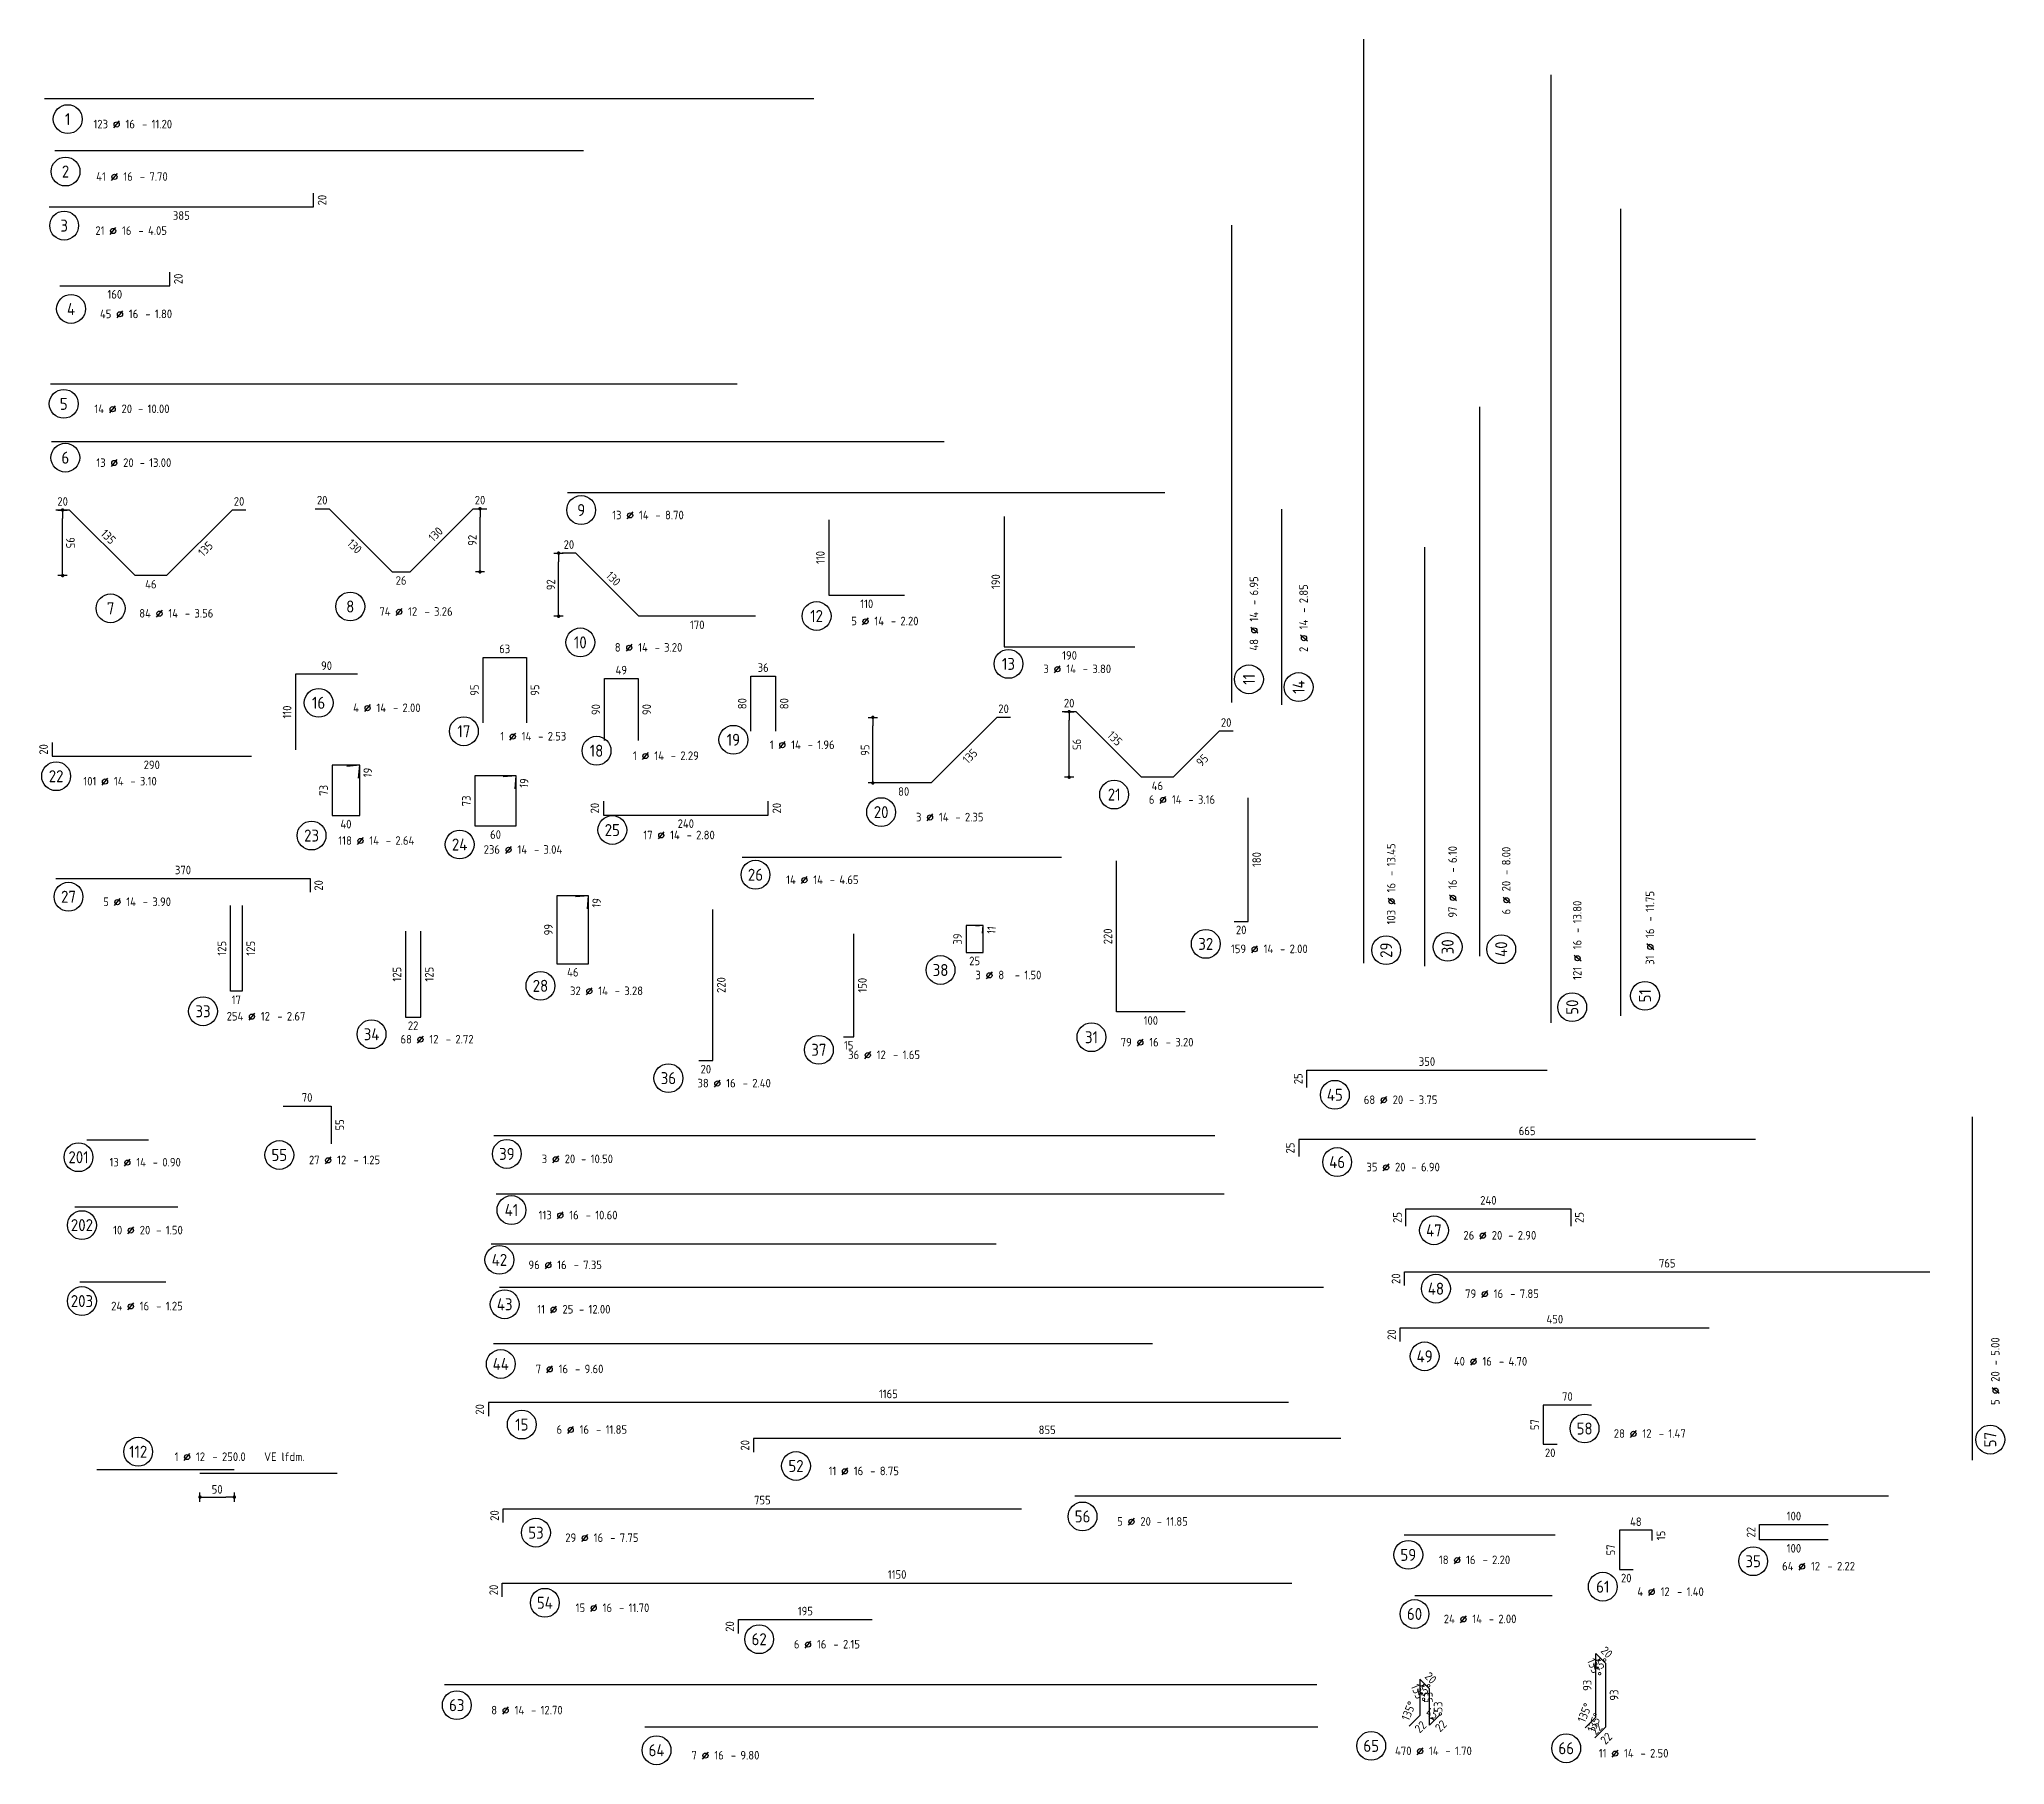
# Model space of a CAD drawing. Extents: x -101 to 101, y -52 to 90.
# Drawn here: x 72.71 to 101.33, y 16.76 to 41.88 of the extents above; entities that cross this region are included whole.
import ezdxf
from ezdxf.enums import TextEntityAlignment as Align

# ---------------------------------------------------------------- set-up
doc = ezdxf.new("R2010")
doc.units = 0
doc.header["$LTSCALE"] = 0.5
doc.linetypes.add('AUSGEZOGEN', pattern=[1000.01, 1000, 0.01])
doc.layers.add('MASSE', color=7, linetype='Continuous')
doc.layers.add('RND', color=7, linetype='Continuous')
doc.styles.add('txt', font='isocp.shx')
doc.dimstyles.new('DOT_I', dxfattribs={"dimscale": 0.5, "dimtxt": 0.25, "dimasz": 0.25, "dimexe": 0.1, "dimexo": 0.3, "dimgap": 0.1, "dimtad": 1, "dimdec": 3, "dimzin": 3, "dimtxsty": 'txt', "dimblk": 'DOT', "dimblk1": 'DOT', "dimblk2": 'DOT', "dimsah": 1, "dimcen": 0.1, "dimse1": 1, "dimse2": 1, "dimazin": 0, "dimtfac": 1, "dimtdec": 4, "dimtix": 1, "dimtmove": 2, "dimatfit": 3, "dimfxl": 0, "dimtvp": 1, "dimtolj": 1, "dimtzin": 0, "dimarcsym": 0})

msp = doc.modelspace()

# ---------------------------------------------------------------- texts
at = {"layer": 'RND', "color": 7, "linetype": 'AUSGEZOGEN', "style": 'txt'}
for s, rotation, p in [('20', 90, (76.8302, 39.5426)), ('20', 90, (74.7369, 38.3955)), ('135', 315, (73.7179, 34.641)), ('130', 45, (78.4822, 34.6773)), ('135', 45, (75.1325, 34.4642)), ('130', 315, (77.3029, 34.5005)), ('110', 90, (84.0864, 34.3393)), ('130', 315, (81.0722, 34.0307)), ('190', 90, (86.6396, 33.9874)), ('95', 90, (79.0499, 32.4078)), ('95', 90, (79.9299, 32.4078)), ('110', 90, (76.3201, 32.0885)), ('90', 90, (80.8169, 32.1244)), ('90', 90, (81.5569, 32.1244)), ('80', 90, (82.9482, 32.2103)), ('80', 90, (83.5582, 32.2103)), ('135', 315, (88.3744, 31.7045)), ('20', 90, (72.7749, 31.5441)), ('135', 45, (86.2654, 31.4454)), ('19', 84.99986, (77.494, 31.2071)), ('95', 45, (89.6476, 31.3863)), ('73', 90, (76.8527, 30.9476)), ('19', 84.99986, (79.7722, 31.0538)), ('73', 90, (78.9309, 30.7943)), ('20', 90, (80.802, 30.6884)), ('20', 90, (83.452, 30.6884)), ('180', 90, (90.4391, 29.9405)), ('20', 90, (76.7798, 29.5636)), ('19', 84.99986, (80.8272, 29.3089)), ('99', 90, (80.126, 28.9194)), ('11', 84.99986, (86.5773, 28.913)), ('220', 90, (88.2734, 28.8218)), ('125', 90, (75.371, 28.6482)), ('125', 90, (75.791, 28.6482)), ('39', 90, (86.0826, 28.7837)), ('125', 90, (77.9208, 28.2715)), ('125', 90, (78.3908, 28.2715)), ('220', 90, (82.6432, 28.1129)), ('150', 90, (84.6979, 28.1111)), ('25', 90, (91.0448, 26.7487)), ('55', 90, (77.0867, 26.0764)), ('25', 90, (90.9281, 25.7397)), ('25', 90, (92.4887, 24.7288)), ('25', 90, (95.1387, 24.7288)), ('20', 90, (92.4681, 23.8375)), ('20', 90, (92.4063, 23.0235)), ('20', 90, (79.1264, 21.9345)), ('57', 90, (94.4888, 21.712)), ('20', 90, (82.9887, 21.4117)), ('20', 90, (79.3415, 20.3887)), ('15', 90, (96.3262, 20.0986)), ('22', 90, (97.6382, 20.1462)), ('57', 90, (95.5962, 19.8886)), ('20', 90, (79.3289, 19.3058)), ('20', 90, (82.7676, 18.7731)), ('20', 315, (95.537, 18.3986)), ('20', 315, (92.9738, 18.0247)), ('53', 90, (92.9397, 17.742)), ('93', 90, (95.2529, 17.9159)), ('93', 90, (95.6444, 17.7745)), ('53', 90, (93.0811, 17.6006)), ('22', 45, (92.8253, 17.3109)), ('22', 45, (93.1223, 17.325)), ('22', 45, (95.3886, 17.2847)), ('22', 45, (95.53, 17.1433))]:
    msp.add_text(s, height=0.125, rotation=rotation, dxfattribs=at).set_placement(p, align=Align.MIDDLE)
for s, p in [('385', (74.7802, 39.3176)), ('160', (73.8119, 38.1705)), ('20', (73.0522, 35.1549)), ('20', (75.6214, 35.1549)), ('20', (76.8317, 35.1735)), ('20', (79.1302, 35.1735)), ('20', (80.4242, 34.5269)), ('26', (77.9809, 34.0043)), ('46', (74.3368, 33.9503)), ('110', (84.7614, 33.6643)), ('170', (82.2934, 33.3577)), ('63', (79.4899, 33.0078)), ('190', (87.7146, 32.9124)), ('90', (76.8951, 32.7635)), ('49', (81.1869, 32.6994)), ('36', (83.2532, 32.7353)), ('20', (86.7543, 32.1361)), ('20', (87.7087, 32.2185)), ('20', (89.9951, 31.9356)), ('290', (74.3499, 31.3191)), ('80', (85.2997, 30.9315)), ('46', (88.9933, 31.0139)), ('40', (77.1777, 30.4576)), ('60', (79.3559, 30.3043)), ('240', (82.127, 30.4634)), ('370', (74.8048, 29.7886)), ('20', (90.2141, 28.9155)), ('46', (80.481, 28.2994)), ('25', (86.3326, 28.4637)), ('17', (75.581, 27.8982)), ('22', (78.1558, 27.5215)), ('100', (88.8984, 27.5968)), ('15', (84.4979, 27.2361)), ('20', (82.4182, 26.8879)), ('350', (92.9198, 26.9987)), ('70', (76.6117, 26.4764)), ('665', (94.3781, 25.9897)), ('240', (93.8137, 24.9788)), ('765', (96.4181, 24.0625)), ('450', (94.7813, 23.2485)), ('1165', (85.0764, 22.1595)), ('70', (94.9638, 22.122)), ('855', (87.3887, 21.6367)), ('20', (94.7138, 21.302)), ('755', (83.2415, 20.6137)), ('48', (95.9612, 20.2986)), ('100', (98.2632, 20.3812)), ('100', (98.2632, 19.9112)), ('1150', (85.2039, 19.5308)), ('20', (95.8212, 19.4786)), ('195', (83.8676, 18.9981))]:
    msp.add_text(s, height=0.125, dxfattribs=at).set_placement(p, align=Align.MIDDLE)

# ---------------------------------------------------------------- blocks, each defined once
blk = doc.blocks.new('RND_AUSZ')
at = {"layer": 'RND', "color": 7, "linetype": 'Continuous'}
blk.add_line((1.341, 0.262), (1.509, 0.466), dxfattribs=at)
at = {"layer": 'RND', "color": 1, "linetype": 'Continuous'}
blk.add_circle((0, 0.52), 0.42, dxfattribs=at)
at = {"layer": 'RND', "color": 7, "linetype": 'Continuous'}
blk.add_circle((1.425, 0.364), 0.075, dxfattribs=at)
at = {"layer": 'RND', "color": 7, "linetype": 'Continuous', "style": 'txt'}
blk.add_text('-', height=0.25, dxfattribs=at).set_placement((2.163, 0.25))
at = {"layer": 'RND', "color": 1, "linetype": 'Continuous', "style": 'txt'}
blk.add_attdef('POS', text='', height=0.35, dxfattribs=at).set_placement((0, 0.52), align=Align.MIDDLE)
at = {"layer": 'RND', "color": 7, "linetype": 'Continuous', "style": 'txt'}
for tag, p in [('WIEOFT', (-0.536, 0.25)), ('STK', (1.174, 0.25))]:
    blk.add_attdef(tag, text='', height=0.25, dxfattribs=at).set_placement(p, align=Align.RIGHT)
for tag, p in [('DS', (1.683, 0.25)), ('LANG', (2.441, 0.25)), ('TEXT', (3.669, 0.25))]:
    blk.add_attdef(tag, p, '', height=0.25, dxfattribs=at)
blk = doc.blocks.new('DOT')
at = {"layer": 'MASSE', "color": 7, "linetype": 'Continuous'}
for p, q in [((0, 0), (-1, 0)), ((0, 0.54), (0, -0.54))]:
    blk.add_line(p, q, dxfattribs=at)
at = {"layer": 'MASSE', "color": 7, "linetype": 'Continuous', "const_width": 0.2}
blk.add_lwpolyline([(-0.1, 0, 1), (0.1, 0, 1)], format="xyb", close=True, dxfattribs=at)
blk = doc.blocks.new('*D38')
at = {"layer": 'Defpoints', "color": 0, "linetype": 'AUSGEZOGEN', "transparency": 16777216}
for p in [(73.052, 35.03), (73.052, 35.03), (72.952, 34.075)]:
    blk.add_point(p, dxfattribs=at)
at = {"layer": 'RND', "color": 0, "linetype": 'AUSGEZOGEN', "lineweight": -2, "transparency": 16777216}
blk.add_line((73.052, 34.2), (73.052, 34.905), dxfattribs=at)
at = {"layer": 'RND', "color": 0, "linetype": 'AUSGEZOGEN', "lineweight": -2, "transparency": 16777216, "xscale": 0.125, "yscale": 0.125, "zscale": 0.125}
for p, rotation in [((73.052, 35.03), 90), ((73.052, 34.075), 270)]:
    blk.add_blockref('DOT', p, dxfattribs=dict(at, rotation=rotation))
at = {"layer": 'RND', "color": 0, "linetype": 'AUSGEZOGEN', "transparency": 16777216, "insert": (73.165, 34.553), "char_height": 0.125, "attachment_point": 5, "rotation": 270, "style": 'txt'}
blk.add_mtext('\\A1;95', dxfattribs=at)
blk = doc.blocks.new('*D39')
at = {"layer": 'Defpoints', "color": 0, "linetype": 'AUSGEZOGEN', "transparency": 16777216}
for p in [(79.13, 35.049), (79.13, 35.049), (79.23, 34.129)]:
    blk.add_point(p, dxfattribs=at)
at = {"layer": 'RND', "color": 0, "linetype": 'AUSGEZOGEN', "lineweight": -2, "transparency": 16777216}
blk.add_line((79.13, 34.254), (79.13, 34.924), dxfattribs=at)
at = {"layer": 'RND', "color": 0, "linetype": 'AUSGEZOGEN', "lineweight": -2, "transparency": 16777216, "xscale": 0.125, "yscale": 0.125, "zscale": 0.125}
for p, rotation in [((79.13, 35.049), 90), ((79.13, 34.129), 270)]:
    blk.add_blockref('DOT', p, dxfattribs=dict(at, rotation=rotation))
at = {"layer": 'RND', "color": 0, "linetype": 'AUSGEZOGEN', "transparency": 16777216, "insert": (79.018, 34.589), "char_height": 0.125, "attachment_point": 5, "rotation": 90, "style": 'txt'}
blk.add_mtext('\\A1;92', dxfattribs=at)
blk = doc.blocks.new('*D40')
at = {"layer": 'Defpoints', "color": 0, "linetype": 'AUSGEZOGEN', "transparency": 16777216}
for p in [(80.274, 34.402), (80.274, 34.402), (80.274, 33.483)]:
    blk.add_point(p, dxfattribs=at)
at = {"layer": 'RND', "color": 0, "linetype": 'AUSGEZOGEN', "lineweight": -2, "transparency": 16777216}
blk.add_line((80.274, 33.608), (80.274, 34.277), dxfattribs=at)
at = {"layer": 'RND', "color": 0, "linetype": 'AUSGEZOGEN', "lineweight": -2, "transparency": 16777216, "xscale": 0.125, "yscale": 0.125, "zscale": 0.125}
for p, rotation in [((80.274, 34.402), 90), ((80.274, 33.483), 270)]:
    blk.add_blockref('DOT', p, dxfattribs=dict(at, rotation=rotation))
at = {"layer": 'RND', "color": 0, "linetype": 'AUSGEZOGEN', "transparency": 16777216, "insert": (80.162, 33.942), "char_height": 0.125, "attachment_point": 5, "rotation": 90, "style": 'txt'}
blk.add_mtext('\\A1;92', dxfattribs=at)
blk = doc.blocks.new('*D41')
at = {"layer": 'Defpoints', "color": 0, "linetype": 'AUSGEZOGEN', "transparency": 16777216}
for p in [(80.274, 34.402), (80.274, 34.402), (80.274, 33.483)]:
    blk.add_point(p, dxfattribs=at)
at = {"layer": 'RND', "color": 0, "linetype": 'AUSGEZOGEN', "lineweight": -2, "transparency": 16777216}
blk.add_line((80.274, 33.608), (80.274, 34.277), dxfattribs=at)
at = {"layer": 'RND', "color": 0, "linetype": 'AUSGEZOGEN', "lineweight": -2, "transparency": 16777216, "xscale": 0.125, "yscale": 0.125, "zscale": 0.125}
for p, rotation in [((80.274, 34.402), 90), ((80.274, 33.483), 270)]:
    blk.add_blockref('DOT', p, dxfattribs=dict(at, rotation=rotation))
at = {"layer": 'RND', "color": 0, "linetype": 'AUSGEZOGEN', "transparency": 16777216, "insert": (80.162, 33.942), "char_height": 0.125, "attachment_point": 5, "rotation": 90, "style": 'txt'}
blk.add_mtext('\\A1;92', dxfattribs=at)
blk = doc.blocks.new('*D42')
at = {"layer": 'Defpoints', "color": 0, "linetype": 'AUSGEZOGEN', "transparency": 16777216}
for p in [(80.274, 34.402), (80.274, 34.402), (80.274, 33.483)]:
    blk.add_point(p, dxfattribs=at)
at = {"layer": 'RND', "color": 0, "linetype": 'AUSGEZOGEN', "lineweight": -2, "transparency": 16777216}
blk.add_line((80.274, 33.608), (80.274, 34.277), dxfattribs=at)
at = {"layer": 'RND', "color": 0, "linetype": 'AUSGEZOGEN', "lineweight": -2, "transparency": 16777216, "xscale": 0.125, "yscale": 0.125, "zscale": 0.125}
for p, rotation in [((80.274, 34.402), 90), ((80.274, 33.483), 270)]:
    blk.add_blockref('DOT', p, dxfattribs=dict(at, rotation=rotation))
at = {"layer": 'RND', "color": 0, "linetype": 'AUSGEZOGEN', "transparency": 16777216, "insert": (80.162, 33.942), "char_height": 0.125, "attachment_point": 5, "rotation": 90, "style": 'txt'}
blk.add_mtext('\\A1;92', dxfattribs=at)
blk = doc.blocks.new('*D44')
at = {"layer": 'Defpoints', "color": 0, "linetype": 'AUSGEZOGEN', "transparency": 16777216}
for p in [(84.85, 32.011), (84.85, 32.011), (84.85, 31.056)]:
    blk.add_point(p, dxfattribs=at)
at = {"layer": 'RND', "color": 0, "linetype": 'AUSGEZOGEN', "lineweight": -2, "transparency": 16777216}
blk.add_line((84.85, 31.181), (84.85, 31.886), dxfattribs=at)
at = {"layer": 'RND', "color": 0, "linetype": 'AUSGEZOGEN', "lineweight": -2, "transparency": 16777216, "xscale": 0.125, "yscale": 0.125, "zscale": 0.125}
for p, rotation in [((84.85, 32.011), 90), ((84.85, 31.056), 270)]:
    blk.add_blockref('DOT', p, dxfattribs=dict(at, rotation=rotation))
at = {"layer": 'RND', "color": 0, "linetype": 'AUSGEZOGEN', "transparency": 16777216, "insert": (84.737, 31.534), "char_height": 0.125, "attachment_point": 5, "rotation": 90, "style": 'txt'}
blk.add_mtext('\\A1;95', dxfattribs=at)
blk = doc.blocks.new('*D45')
at = {"layer": 'Defpoints', "color": 0, "linetype": 'AUSGEZOGEN', "transparency": 16777216}
for p in [(87.709, 32.093), (87.709, 32.093), (87.609, 31.139)]:
    blk.add_point(p, dxfattribs=at)
at = {"layer": 'RND', "color": 0, "linetype": 'AUSGEZOGEN', "lineweight": -2, "transparency": 16777216}
blk.add_line((87.709, 31.264), (87.709, 31.968), dxfattribs=at)
at = {"layer": 'RND', "color": 0, "linetype": 'AUSGEZOGEN', "lineweight": -2, "transparency": 16777216, "xscale": 0.125, "yscale": 0.125, "zscale": 0.125}
for p, rotation in [((87.709, 32.093), 90), ((87.709, 31.139), 270)]:
    blk.add_blockref('DOT', p, dxfattribs=dict(at, rotation=rotation))
at = {"layer": 'RND', "color": 0, "linetype": 'AUSGEZOGEN', "transparency": 16777216, "insert": (87.821, 31.616), "char_height": 0.125, "attachment_point": 5, "rotation": 270, "style": 'txt'}
blk.add_mtext('\\A1;95', dxfattribs=at)
blk = doc.blocks.new('*D49')
at = {"layer": 'Defpoints', "color": 0, "linetype": 'AUSGEZOGEN', "transparency": 16777216}
for p in [(75.052, 21.008), (75.552, 21.008), (75.552, 20.658)]:
    blk.add_point(p, dxfattribs=at)
at = {"layer": 'RND', "color": 0, "linetype": 'AUSGEZOGEN', "lineweight": -2, "transparency": 16777216}
blk.add_line((75.177, 20.658), (75.427, 20.658), dxfattribs=at)
at = {"layer": 'RND', "color": 0, "linetype": 'AUSGEZOGEN', "lineweight": -2, "transparency": 16777216, "xscale": 0.125, "yscale": 0.125, "zscale": 0.125, "rotation": 180}
blk.add_blockref('DOT', (75.052, 20.658), dxfattribs=at)
at = {"layer": 'RND', "color": 0, "linetype": 'AUSGEZOGEN', "lineweight": -2, "transparency": 16777216, "xscale": 0.125, "yscale": 0.125, "zscale": 0.125}
blk.add_blockref('DOT', (75.552, 20.658), dxfattribs=at)
at = {"layer": 'RND', "color": 0, "linetype": 'AUSGEZOGEN', "transparency": 16777216, "insert": (75.302, 20.77), "char_height": 0.125, "attachment_point": 5, "style": 'txt'}
blk.add_mtext('\\A1;50', dxfattribs=at)
blk = doc.blocks.new('*D136')
at = {"layer": 'Defpoints', "color": 0, "linetype": 'AUSGEZOGEN', "transparency": 16777216}
for p in [(92.956, 17.601), (92.956, 17.336), (93.006, 17.422), (93.034, 17.413)]:
    blk.add_point(p, dxfattribs=at)
at = {"layer": 'RND', "color": 0, "linetype": 'AUSGEZOGEN', "lineweight": -2, "transparency": 16777216}
blk.add_arc((92.956, 17.336), 0.1, 45, 90, dxfattribs=at)
at = {"layer": 'RND', "color": 0, "linetype": 'AUSGEZOGEN', "transparency": 16777216, "insert": (93.023, 17.497), "char_height": 0.125, "attachment_point": 5, "rotation": 337.5, "style": 'txt'}
blk.add_mtext('\\A1;45°', dxfattribs=at)
blk = doc.blocks.new('*D137')
at = {"layer": 'Defpoints', "color": 0, "linetype": 'AUSGEZOGEN', "transparency": 16777216}
for p in [(92.856, 17.866), (92.885, 17.936), (92.956, 17.866), (92.956, 17.601)]:
    blk.add_point(p, dxfattribs=at)
at = {"layer": 'RND', "color": 0, "linetype": 'AUSGEZOGEN', "transparency": 16777216, "insert": (92.794, 17.799), "char_height": 0.125, "attachment_point": 5, "rotation": 292.5, "style": 'txt'}
blk.add_mtext('\\A1;135°', dxfattribs=at)
blk = doc.blocks.new('*D138')
at = {"layer": 'Defpoints', "color": 0, "linetype": 'AUSGEZOGEN', "transparency": 16777216}
for p in [(92.815, 18.007), (92.841, 17.91), (92.885, 17.936), (92.815, 17.742)]:
    blk.add_point(p, dxfattribs=at)
at = {"layer": 'RND', "color": 0, "linetype": 'AUSGEZOGEN', "lineweight": -2, "transparency": 16777216}
blk.add_arc((92.815, 18.007), 0.1, 270, 315, dxfattribs=at)
at = {"layer": 'RND', "color": 0, "linetype": 'AUSGEZOGEN', "transparency": 16777216, "insert": (92.882, 17.845), "char_height": 0.125, "attachment_point": 5, "rotation": 22.5, "style": 'txt'}
blk.add_mtext('\\A1;45°', dxfattribs=at)
blk = doc.blocks.new('*D139')
at = {"layer": 'Defpoints', "color": 0, "linetype": 'AUSGEZOGEN', "transparency": 16777216}
for p in [(92.744, 17.548), (92.815, 17.742), (92.815, 17.477), (92.737, 17.399)]:
    blk.add_point(p, dxfattribs=at)
at = {"layer": 'RND', "color": 0, "linetype": 'AUSGEZOGEN', "transparency": 16777216, "insert": (92.653, 17.544), "char_height": 0.125, "attachment_point": 5, "rotation": 67.5, "style": 'txt'}
blk.add_mtext('\\A1;135°', dxfattribs=at)
blk = doc.blocks.new('*D179')
at = {"layer": 'Defpoints', "color": 0, "linetype": 'AUSGEZOGEN', "transparency": 16777216}
for p in [(95.378, 17.916), (95.307, 17.522), (95.3, 17.373), (95.378, 17.451)]:
    blk.add_point(p, dxfattribs=at)
at = {"layer": 'RND', "color": 0, "linetype": 'AUSGEZOGEN', "transparency": 16777216, "insert": (95.216, 17.518), "char_height": 0.125, "attachment_point": 5, "rotation": 67.5, "style": 'txt'}
blk.add_mtext('\\A1;135°', dxfattribs=at)
blk = doc.blocks.new('*D180')
at = {"layer": 'Defpoints', "color": 0, "linetype": 'AUSGEZOGEN', "transparency": 16777216}
for p in [(95.378, 18.381), (95.404, 18.284), (95.449, 18.31), (95.378, 17.916)]:
    blk.add_point(p, dxfattribs=at)
at = {"layer": 'RND', "color": 0, "linetype": 'AUSGEZOGEN', "lineweight": -2, "transparency": 16777216}
blk.add_arc((95.378, 18.381), 0.1, 270, 315, dxfattribs=at)
at = {"layer": 'RND', "color": 0, "linetype": 'AUSGEZOGEN', "transparency": 16777216, "insert": (95.445, 18.219), "char_height": 0.125, "attachment_point": 5, "rotation": 22.5, "style": 'txt'}
blk.add_mtext('\\A1;45°', dxfattribs=at)
blk = doc.blocks.new('*D181')
at = {"layer": 'Defpoints', "color": 0, "linetype": 'AUSGEZOGEN', "transparency": 16777216}
for p in [(95.419, 18.239), (95.449, 18.31), (95.519, 18.239), (95.519, 17.774)]:
    blk.add_point(p, dxfattribs=at)
at = {"layer": 'RND', "color": 0, "linetype": 'AUSGEZOGEN', "transparency": 16777216, "insert": (95.358, 18.172), "char_height": 0.125, "attachment_point": 5, "rotation": 292.5, "style": 'txt'}
blk.add_mtext('\\A1;135°', dxfattribs=at)
blk = doc.blocks.new('*D182')
at = {"layer": 'Defpoints', "color": 0, "linetype": 'AUSGEZOGEN', "transparency": 16777216}
for p in [(95.519, 17.774), (95.442, 17.232), (95.449, 17.38), (95.519, 17.309)]:
    blk.add_point(p, dxfattribs=at)
at = {"layer": 'RND', "color": 0, "linetype": 'AUSGEZOGEN', "transparency": 16777216, "insert": (95.358, 17.376), "char_height": 0.125, "attachment_point": 5, "rotation": 67.5, "style": 'txt'}
blk.add_mtext('\\A1;135°', dxfattribs=at)

# ---------------------------------------------------------------- dimensions: what is measured, and where the dimension line sits
at = {"layer": 'RND', "color": 7, "linetype": 'AUSGEZOGEN'}
for base, p1, p2, angle, text, override, picture, middle in [((73.0522, 35.0299), (72.9522, 34.0753), (73.0522, 35.0299), 270, '95', {"dimdec": 0, "dimlfac": 100}, '*D38', (73.1647, 34.5526)), ((79.1302, 35.0485), (79.2302, 34.1293), (79.1302, 35.0485), 90, '92', {"dimdec": 0, "dimlfac": 100, "dimrnd": 0.0005}, '*D39', (79.0176, 34.5889)), ((87.7087, 32.0935), (87.6087, 31.1389), (87.7087, 32.0935), 270, '95', {"dimdec": 0, "dimlfac": 100, "dimrnd": 0.0005}, '*D45', (87.8212, 31.6162))]:
    dim = msp.add_linear_dim(base=base, p1=p1, p2=p2, angle=angle, text=text, dimstyle='DOT_I', override=override, dxfattribs=at)
    dim.commit()
    dim.dimension.update_dxf_attribs({"geometry": picture, "text_midpoint": middle})
for base, p1, p2, picture, middle in [((80.2742, 34.4019), (80.2742, 33.4827), (80.2742, 34.4019), '*D40', (80.1616, 33.9423)), ((80.2742, 34.4019), (80.2742, 33.4827), (80.2742, 34.4019), '*D41', (80.1616, 33.9423)), ((80.2742, 34.4019), (80.2742, 33.4827), (80.2742, 34.4019), '*D42', (80.1616, 33.9423)), ((84.8497, 32.0111), (84.8497, 31.0565), (84.8497, 32.0111), '*D44', (84.7372, 31.5338))]:
    dim = msp.add_linear_dim(base=base, p1=p1, p2=p2, angle=90, dimstyle='DOT_I', override={"dimdec": 0, "dimlfac": 100, "dimrnd": 0.0005}, dxfattribs=at)
    dim.commit()
    dim.dimension.update_dxf_attribs({"geometry": picture, "text_midpoint": middle})
dim = msp.add_linear_dim(base=(75.552, 20.6579), p1=(75.052, 21.0079), p2=(75.552, 21.0079), dimstyle='DOT_I', override={"dimdec": 0, "dimlfac": 100}, dxfattribs=at)
dim.commit()
dim.dimension.update_dxf_attribs({"geometry": '*D49', "text_midpoint": (75.302, 20.7704)})
for base, center, p1, p2, picture, middle in [((95.4194, 18.2395), (95.5194, 18.2395), (95.5194, 17.7745), (95.4487, 18.3102), '*D181', (95.3577, 18.1725)), ((95.4038, 18.2843), (95.3779, 18.3809), (95.4487, 18.3102), (95.3779, 17.9159), '*D180', (95.4449, 18.2192)), ((92.8561, 17.8656), (92.9561, 17.8656), (92.8854, 17.9363), (92.9561, 17.6006), '*D137', (92.7944, 17.7986)), ((92.8405, 17.9104), (92.8147, 18.007), (92.8147, 17.742), (92.8854, 17.9363), '*D138', (92.8816, 17.8454)), ((95.3072, 17.5216), (95.3779, 17.4509), (95.3779, 17.9159), (95.3002, 17.3731), '*D179', (95.2163, 17.5178)), ((95.4487, 17.3802), (95.5194, 17.3095), (95.4416, 17.2317), (95.5194, 17.7745), '*D182', (95.3577, 17.3764)), ((92.744, 17.5477), (92.8147, 17.477), (92.7369, 17.3993), (92.8147, 17.742), '*D139', (92.653, 17.544)), ((93.0061, 17.4222), (92.9561, 17.3356), (92.9561, 17.6006), (93.0339, 17.4134), '*D136', (93.0231, 17.4973))]:
    dim = msp.add_angular_dim_3p(base=base, center=center, p1=p1, p2=p2, dimstyle='DOT_I', override={"dimdec": 2, "dimadec": 0}, dxfattribs=at)
    dim.commit()
    dim.dimension.update_dxf_attribs({"geometry": picture, "text_midpoint": middle, "dimtype": 165})

# ---------------------------------------------------------------- linework, layer by layer
at = {"layer": 'RND', "color": 1, "linetype": 'AUSGEZOGEN'}
for points in [[(91.9941, 41.8838), (91.9941, 28.4338)], [(94.7223, 41.3646), (94.7223, 27.5646)], [(72.7889, 41.0235), (83.9889, 41.0235)], [(72.9392, 40.2627), (80.6392, 40.2627)], [(72.8552, 39.4426), (76.7052, 39.4426), (76.7052, 39.6426)], [(95.7378, 39.4149), (95.7378, 27.6649)], [(90.0734, 39.1778), (90.0734, 32.2278)], [(73.0119, 38.2955), (74.6119, 38.2955), (74.6119, 38.4955)], [(72.8738, 36.8655), (82.8738, 36.8655)], [(93.6897, 28.5329), (93.6897, 36.5329)], [(72.8881, 36.0283), (85.8881, 36.0283)], [(89.1026, 35.2781), (80.4026, 35.2781)], [(75.7214, 35.0299), (75.5214, 35.0299), (74.5668, 34.0753), (74.1068, 34.0753), (73.1522, 35.0299), (72.9522, 35.0299)], [(76.7317, 35.0485), (76.9317, 35.0485), (77.8509, 34.1293), (78.1109, 34.1293), (79.0302, 35.0485), (79.2302, 35.0485)], [(86.7646, 34.9374), (86.7646, 33.0374), (88.6646, 33.0374)], [(90.8021, 35.0446), (90.8021, 32.1946)], [(84.2114, 34.8893), (84.2114, 33.7893), (85.3114, 33.7893)], [(83.1434, 33.4827), (81.4434, 33.4827), (80.5242, 34.4019), (80.3242, 34.4019)], [(92.8843, 34.4894), (92.8843, 28.3894)], [(77.3451, 32.6385), (76.4451, 32.6385), (76.4451, 31.5385)], [(79.1749, 31.9328), (79.1749, 32.8828), (79.8049, 32.8828), (79.8049, 31.9328)], [(80.9419, 31.6744), (80.9419, 32.5744), (81.4319, 32.5744), (81.4319, 31.6744)], [(83.0732, 31.8103), (83.0732, 32.6103), (83.4332, 32.6103), (83.4332, 31.8103)], [(90.0951, 31.8106), (89.8951, 31.8106), (89.2233, 31.1389), (88.7633, 31.1389), (87.8087, 32.0935), (87.6087, 32.0935)], [(86.8543, 32.0111), (86.6543, 32.0111), (85.6997, 31.0565), (84.8997, 31.0565)], [(72.8999, 31.6441), (72.8999, 31.4441), (75.7999, 31.4441)], [(77.3612, 31.1234), (77.3777, 31.3126), (76.9777, 31.3126), (76.9777, 30.5826), (77.3777, 30.5826), (77.3777, 31.3126), (77.1885, 31.2961)], [(79.6394, 30.97), (79.6559, 31.1593), (79.0559, 31.1593), (79.0559, 30.4293), (79.6559, 30.4293), (79.6559, 31.1593), (79.4667, 31.1428)], [(80.927, 30.7884), (80.927, 30.5884), (83.327, 30.5884), (83.327, 30.7884)], [(90.1141, 29.0405), (90.3141, 29.0405), (90.3141, 30.8405)], [(82.9458, 29.9759), (87.5958, 29.9759)], [(89.3984, 27.7218), (88.3984, 27.7218), (88.3984, 29.9218)], [(72.9548, 29.6636), (76.6548, 29.6636), (76.6548, 29.4636)], [(75.666, 29.2732), (75.666, 28.0232), (75.496, 28.0232), (75.496, 29.2732)], [(80.6944, 29.2252), (80.711, 29.4144), (80.251, 29.4144), (80.251, 28.4244), (80.711, 28.4244), (80.711, 29.4144), (80.5217, 29.3979)], [(82.3182, 27.0129), (82.5182, 27.0129), (82.5182, 29.2129)], [(86.448, 28.8691), (86.4576, 28.9787), (86.2076, 28.9787), (86.2076, 28.5887), (86.4576, 28.5887), (86.4576, 28.9787), (86.348, 28.9691)], [(78.0458, 28.8965), (78.0458, 27.6465), (78.2658, 27.6465), (78.2658, 28.8965)], [(84.4229, 27.3611), (84.5729, 27.3611), (84.5729, 28.8611)], [(91.1698, 26.6237), (91.1698, 26.8737), (94.6698, 26.8737)], [(76.2617, 26.3514), (76.9617, 26.3514), (76.9617, 25.8014)], [(100.8609, 26.1937), (100.8609, 21.1937)], [(74.303, 25.8551), (73.403, 25.8551)], [(79.3307, 25.9205), (89.8307, 25.9205)], [(97.7031, 25.8647), (91.0531, 25.8647), (91.0531, 25.6147)], [(79.3644, 25.0716), (89.9644, 25.0716)], [(74.7314, 24.8799), (73.2314, 24.8799)], [(92.6137, 24.6038), (92.6137, 24.8538), (95.0137, 24.8538), (95.0137, 24.6038)], [(79.294, 24.3432), (86.644, 24.3432)], [(74.5539, 23.7858), (73.3039, 23.7858)], [(92.5931, 23.7375), (92.5931, 23.9375), (100.2431, 23.9375)], [(79.4124, 23.7151), (91.4124, 23.7151)], [(92.5313, 22.9235), (92.5313, 23.1235), (97.0313, 23.1235)], [(88.9246, 22.8907), (79.3246, 22.8907)], [(90.9014, 22.0345), (79.2514, 22.0345), (79.2514, 21.8345)], [(95.3138, 21.997), (94.6138, 21.997), (94.6138, 21.427), (94.8138, 21.427)], [(91.6637, 21.5117), (83.1137, 21.5117), (83.1137, 21.3117)], [(73.552, 21.0579), (75.552, 21.0579)], [(75.052, 21.0079), (77.052, 21.0079)], [(87.7921, 20.6765), (99.6421, 20.6765)], [(79.4665, 20.2887), (79.4665, 20.4887), (87.0165, 20.4887)], [(92.5865, 20.1074), (94.7865, 20.1074)], [(96.2012, 20.0236), (96.2012, 20.1736), (95.7212, 20.1736), (95.7212, 19.6036), (95.9212, 19.6036)], [(98.7632, 20.0362), (97.7632, 20.0362), (97.7632, 20.2562), (98.7632, 20.2562)], [(79.4539, 19.2058), (79.4539, 19.4058), (90.9539, 19.4058)], [(92.7432, 19.2224), (94.7432, 19.2224)], [(82.8926, 18.6731), (82.8926, 18.8731), (84.8426, 18.8731)], [(95.2224, 17.2953), (95.3779, 17.4509), (95.3779, 18.3809), (95.5194, 18.2395), (95.5194, 17.3095), (95.3638, 17.1539)], [(78.615, 17.9263), (91.315, 17.9263)], [(93.1116, 17.4912), (92.9561, 17.3356), (92.9561, 17.8656), (92.8147, 18.007), (92.8147, 17.477), (92.6591, 17.3215)], [(81.5298, 17.3111), (91.3298, 17.3111)]]:
    msp.add_lwpolyline(points, dxfattribs=at)

# ---------------------------------------------------------------- block references
at = {"layer": 'RND', "color": 1, "linetype": 'AUSGEZOGEN', "xscale": 0.5, "yscale": 0.5, "zscale": 0.5}
for p, values in [((73.1264, 40.4618), {'POS': '1', 'STK': '123', 'DS': '16', 'LANG': '11.20'}), ((73.0946, 39.6984), {'POS': '2', 'STK': '41', 'DS': '16', 'LANG': '7.70'}), ((73.0744, 38.911), {'POS': '3', 'STK': '21', 'DS': '16', 'LANG': '4.05'}), ((73.1746, 37.6979), {'POS': '4', 'STK': '45', 'DS': '16', 'LANG': '1.80'}), ((80.6033, 34.7694), {'POS': '9', 'STK': '13', 'DS': '14', 'LANG': '8.70'}), ((77.2406, 33.365), {'POS': '8', 'STK': '74', 'DS': '12', 'LANG': '3.26'}), ((84.0313, 33.2263), {'POS': '12', 'STK': '5', 'DS': '14', 'LANG': '2.20'}), ((80.5906, 32.8424), {'POS': '10', 'STK': '8', 'DS': '14', 'LANG': '3.20'}), ((86.8255, 32.5296), {'POS': '13', 'STK': '3', 'DS': '14', 'LANG': '3.80'}), ((76.7802, 31.9629), {'POS': '16', 'STK': '4', 'DS': '14', 'LANG': '2.00'}), ((72.9568, 30.894), {'POS': '22', 'STK': '101', 'DS': '14', 'LANG': '3.10'}), ((88.3638, 30.6266), {'POS': '21', 'STK': '6', 'DS': '14', 'LANG': '3.16'}), ((84.9708, 30.3713), {'POS': '20', 'STK': '3', 'DS': '14', 'LANG': '2.35'}), ((81.0565, 30.1102), {'POS': '25', 'STK': '17', 'DS': '14', 'LANG': '2.80'}), ((83.1416, 29.4591), {'POS': '26', 'STK': '14', 'DS': '14', 'LANG': '4.65'}), ((73.1374, 29.1388), {'POS': '27', 'STK': '5', 'DS': '14', 'LANG': '3.90'}), ((75.0963, 27.4712), {'POS': '33', 'STK': '254', 'DS': '12', 'LANG': '2.67'}), ((77.5506, 27.1371), {'POS': '34', 'STK': '68', 'DS': '12', 'LANG': '2.72'}), ((88.0337, 27.0934), {'POS': '31', 'STK': '79', 'DS': '16', 'LANG': '3.20'}), ((84.0645, 26.9101), {'POS': '37', 'STK': '36', 'DS': '12', 'LANG': '1.65'}), ((81.8735, 26.4975), {'POS': '36', 'STK': '38', 'DS': '16', 'LANG': '2.40'}), ((91.5784, 26.2552), {'POS': '45', 'STK': '68', 'DS': '20', 'LANG': '3.75'}), ((73.283, 25.3459), {'POS': '201', 'STK': '13', 'DS': '14', 'LANG': '0.90'}), ((76.207, 25.3788), {'POS': '55', 'STK': '27', 'DS': '12', 'LANG': '1.25'}), ((79.521, 25.3943), {'POS': '39', 'STK': '3', 'DS': '20', 'LANG': '10.50'}), ((91.6122, 25.2757), {'POS': '46', 'STK': '35', 'DS': '20', 'LANG': '6.90'}), ((79.5876, 24.5765), {'POS': '41', 'STK': '113', 'DS': '16', 'LANG': '10.60'}), ((93.0213, 24.2813), {'POS': '47', 'STK': '26', 'DS': '20', 'LANG': '2.90'}), ((79.4123, 23.8515), {'POS': '42', 'STK': '96', 'DS': '16', 'LANG': '7.35'}), ((93.0501, 23.4316), {'POS': '48', 'STK': '79', 'DS': '16', 'LANG': '7.85'}), ((73.3331, 23.2517), {'POS': '203', 'STK': '24', 'DS': '16', 'LANG': '1.25'}), ((79.4893, 23.2047), {'POS': '43', 'STK': '11', 'DS': '25', 'LANG': '12.00'}), ((92.8856, 22.4467), {'POS': '49', 'STK': '40', 'DS': '16', 'LANG': '4.70'}), ((79.4324, 22.3358), {'POS': '44', 'STK': '7', 'DS': '16', 'LANG': '9.60'}), ((79.7383, 21.4536), {'POS': '15', 'STK': '6', 'DS': '16', 'LANG': '11.85'}), ((95.2146, 21.3958), {'POS': '58', 'STK': '28', 'DS': '12', 'LANG': '1.47'}), ((83.7314, 20.8506), {'POS': '52', 'STK': '11', 'DS': '16', 'LANG': '8.75'}), ((79.9442, 19.8789), {'POS': '53', 'STK': '29', 'DS': '16', 'LANG': '7.75'}), ((87.904, 20.1155), {'POS': '56', 'STK': '5', 'DS': '20', 'LANG': '11.85'}), ((92.6475, 19.5562), {'POS': '59', 'STK': '18', 'DS': '16', 'LANG': '2.20'}), ((97.6695, 19.4635), {'POS': '35', 'STK': '64', 'DS': '12', 'LANG': '2.22'}), ((95.4796, 19.0924), {'POS': '61', 'STK': '4', 'DS': '12', 'LANG': '1.40'}), ((80.0737, 18.8585), {'POS': '54', 'STK': '15', 'DS': '16', 'LANG': '11.70'}), ((92.7383, 18.6955), {'POS': '60', 'STK': '24', 'DS': '14', 'LANG': '2.00'}), ((83.1945, 18.3275), {'POS': '62', 'STK': '6', 'DS': '16', 'LANG': '2.15'}), ((78.7915, 17.3679), {'POS': '63', 'STK': '8', 'DS': '14', 'LANG': '12.70'}), ((81.7006, 16.7109), {'POS': '64', 'STK': '7', 'DS': '16', 'LANG': '9.80'}), ((92.1077, 16.7749), {'POS': '65', 'STK': '470', 'DS': '14', 'LANG': '1.70'}), ((94.9475, 16.7402), {'POS': '66', 'STK': '11', 'DS': '14', 'LANG': '2.50'})]:
    msp.add_blockref('RND_AUSZ', p, dxfattribs=at).add_auto_attribs(values)
at = {"layer": 'RND', "color": 7, "linetype": 'AUSGEZOGEN', "xscale": 0.5, "yscale": 0.5, "zscale": 0.5}
for p, values in [((73.068, 36.3159), {'POS': '5', 'STK': '14', 'DS': '20', 'LANG': '10.00'}), ((73.0918, 35.532), {'POS': '6', 'STK': '13', 'DS': '20', 'LANG': '13.00'}), ((78.8949, 31.5484), {'POS': '17', 'STK': '1', 'DS': '14', 'LANG': '2.53'}), ((82.8199, 31.4243), {'POS': '19', 'STK': '1', 'DS': '14', 'LANG': '1.96'}), ((80.8268, 31.2651), {'POS': '18', 'STK': '1', 'DS': '14', 'LANG': '2.29'}), ((76.6771, 30.0298), {'POS': '23', 'STK': '118', 'DS': '14', 'LANG': '2.64'}), ((78.8334, 29.8998), {'POS': '24', 'STK': '236', 'DS': '14', 'LANG': '3.04'}), ((89.6983, 28.4522), {'POS': '32', 'STK': '159', 'DS': '14', 'LANG': '2.00'}), ((85.8361, 28.072), {'POS': '38', 'STK': '3', 'DS': '8', 'LANG': '1.50'}), ((80.0099, 27.8419), {'POS': '28', 'STK': '32', 'DS': '14', 'LANG': '3.28'}), ((74.152, 21.0579), {'POS': '112', 'STK': '1', 'DS': '12', 'LANG': '250.0', 'TEXT': 'VE lfdm.'})]:
    msp.add_blockref('RND_AUSZ', p, dxfattribs=at).add_auto_attribs(values)
at = {"layer": 'RND', "color": 191, "linetype": 'AUSGEZOGEN', "xscale": 0.5, "yscale": 0.5, "zscale": 0.5}
msp.add_blockref('RND_AUSZ', (73.7506, 33.3387), dxfattribs=at).add_auto_attribs({'POS': '7', 'STK': '84', 'DS': '14', 'LANG': '3.56'})
at = {"layer": 'RND', "color": 1, "linetype": 'AUSGEZOGEN', "xscale": 0.5, "yscale": 0.5, "zscale": 0.5, "rotation": 90}
for p, values in [((90.5871, 32.5649), {'POS': '11', 'STK': '48', 'DS': '14', 'LANG': '6.95'}), ((91.3104, 32.4517), {'POS': '14', 'STK': '2', 'DS': '14', 'LANG': '2.85'}), ((92.5855, 28.6205), {'POS': '29', 'STK': '103', 'DS': '16', 'LANG': '13.45'}), ((94.2607, 28.635), {'POS': '40', 'STK': '6', 'DS': '20', 'LANG': '8.00'}), ((95.2949, 27.7909), {'POS': '50', 'STK': '121', 'DS': '16', 'LANG': '13.80'}), ((96.354, 27.9564), {'POS': '51', 'STK': '31', 'DS': '16', 'LANG': '11.75'})]:
    msp.add_blockref('RND_AUSZ', p, dxfattribs=at).add_auto_attribs(values)
at = {"layer": 'RND', "color": 7, "linetype": 'AUSGEZOGEN', "xscale": 0.5, "yscale": 0.5, "zscale": 0.5, "rotation": 90}
for p, values in [((93.4803, 28.6695), {'POS': '30', 'STK': '97', 'DS': '16', 'LANG': '6.10'}), ((101.3823, 21.4943), {'POS': '57', 'STK': '5', 'DS': '20', 'LANG': '5.00'})]:
    msp.add_blockref('RND_AUSZ', p, dxfattribs=at).add_auto_attribs(values)
at = {"layer": 'RND', "color": 102, "linetype": 'AUSGEZOGEN', "xscale": 0.5, "yscale": 0.5, "zscale": 0.5}
msp.add_blockref('RND_AUSZ', (73.3332, 24.3575), dxfattribs=at).add_auto_attribs({'POS': '202', 'STK': '10', 'DS': '20', 'LANG': '1.50'})

msp.set_redraw_order([(e.dxf.handle, doc.entitydb.next_handle()) for e in msp.query("TEXT MTEXT ATTDEF DIMENSION ARC_DIMENSION")])  # texts and dimensions are drawn at this point

doc.saveas('drawing.dxf')
